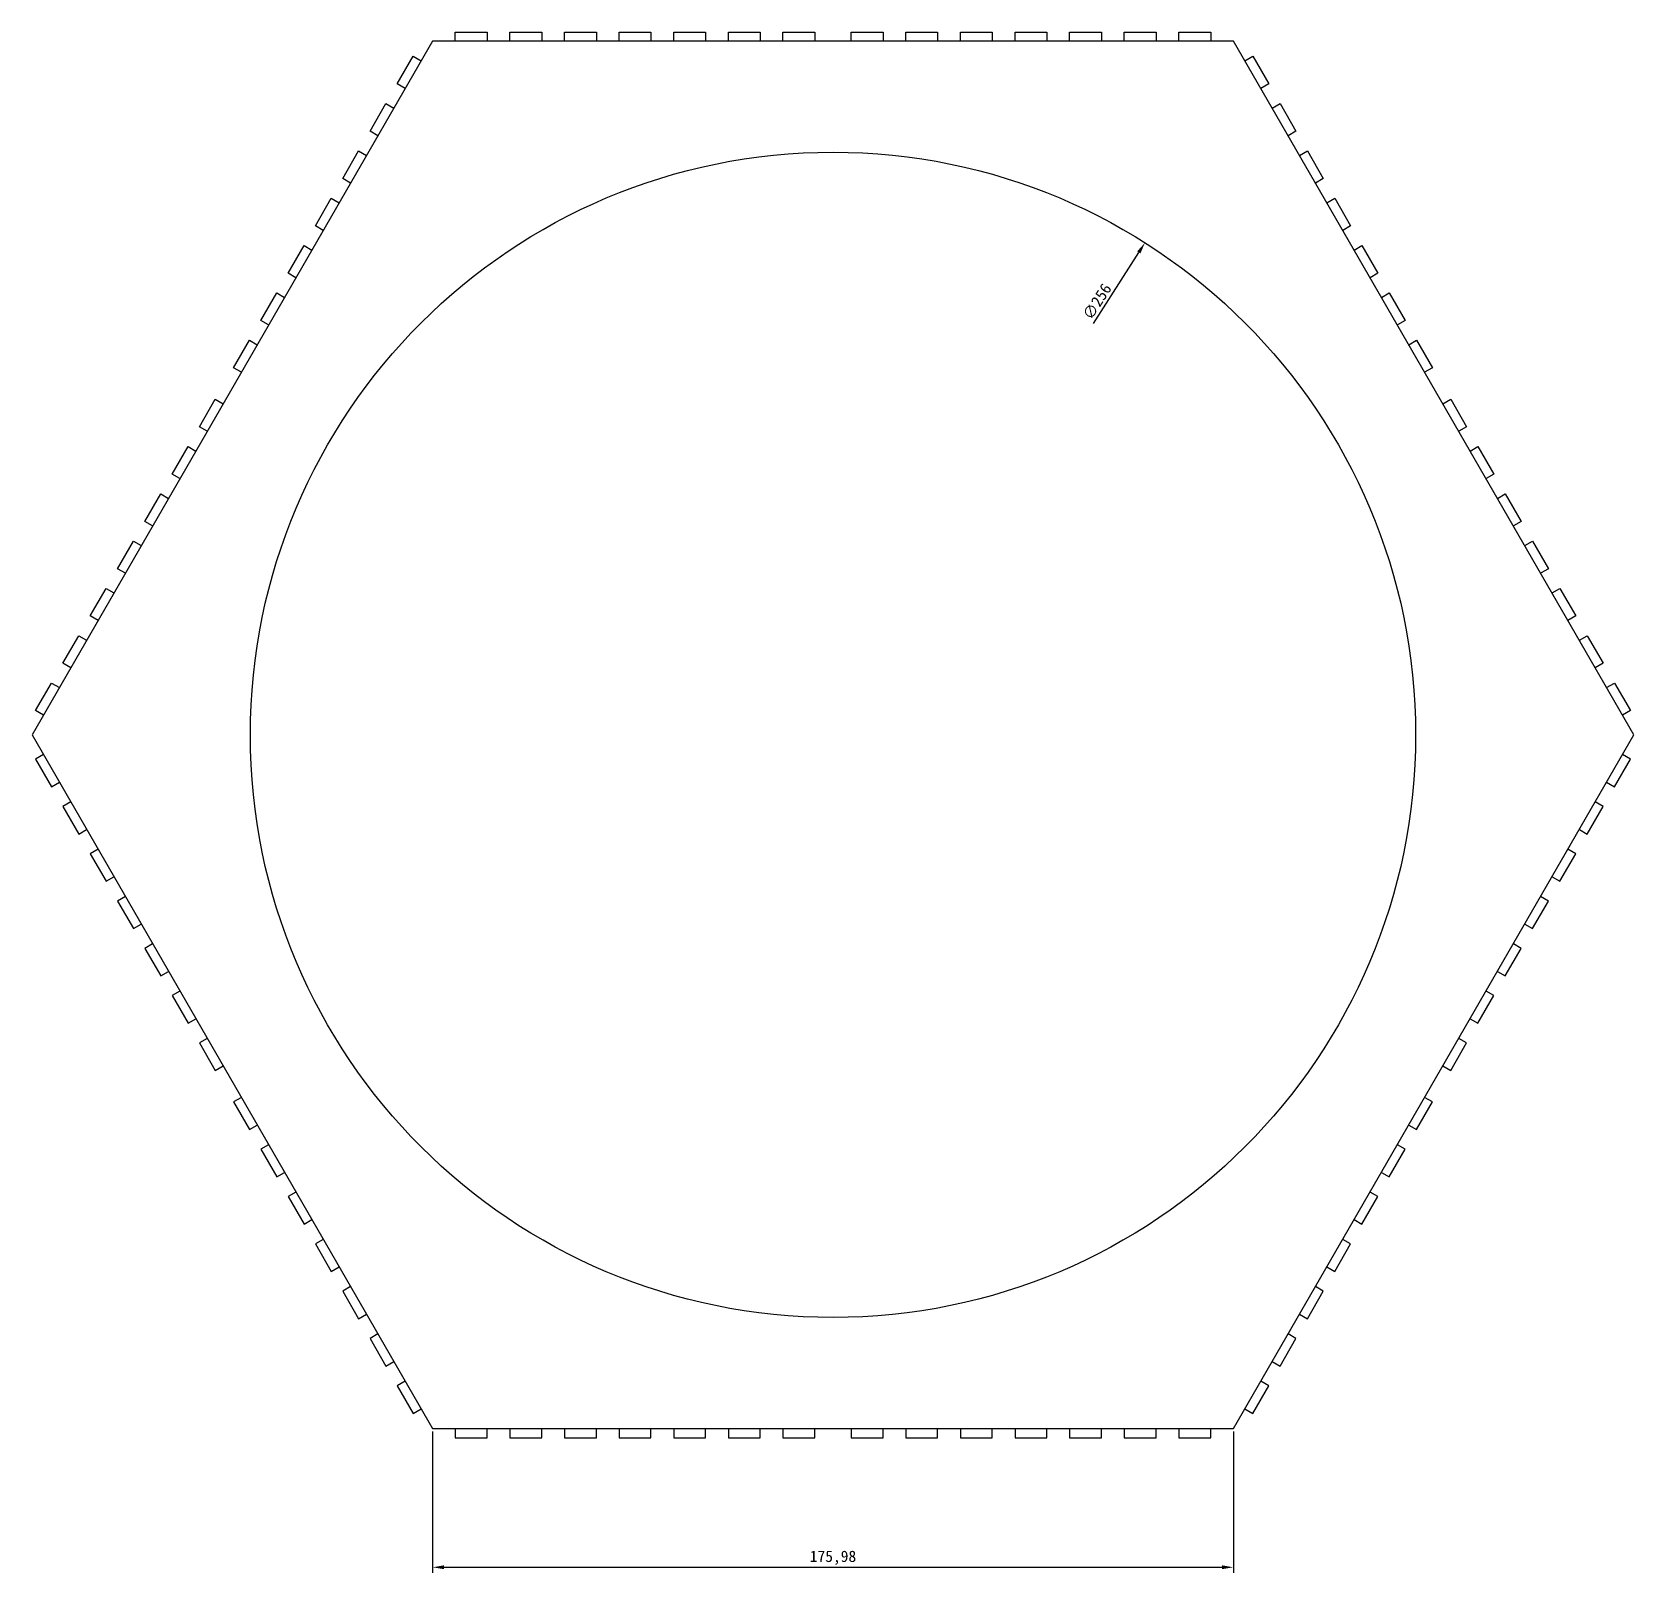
# Model space of a CAD drawing. Header units: millimetres. Extents: x 38 to 1497, y 26 to 1071.
# Drawn here: x 252.7 to 604.6, y 551.3 to 889.8 of the extents above; entities that cross this region are included whole.
import ezdxf

# ---------------------------------------------------------------- set-up
doc = ezdxf.new("R2010")
doc.units = ezdxf.units.MM
doc.layers.add('base_line', color=7, linetype='Continuous')
doc.layers.add('DIM', color=251, linetype='Continuous')
doc.layers.add('tooth', color=20, linetype='Continuous', plot=False)
doc.styles.get("Standard").update_dxf_attribs({"font": ''})
doc.styles.get('Standard').set_extended_font_data('SimSun')
doc.dimstyles.new('ISO-25', dxfattribs={"dimtxt": 2.5, "dimasz": 2.5, "dimexe": 1.25, "dimexo": 0.625, "dimtad": 1, "dimtxsty": 'Standard', "dimcen": 2.5, "dimadec": 0, "dimazin": 0, "dimtfac": 1, "dimtmove": 0, "dimatfit": 3, "dimfxl": 1, "dimarcsym": 0})

msp = doc.modelspace()

# ---------------------------------------------------------------- blocks, each defined once
blk = doc.blocks.new('*D10')
at = {"layer": 'base_line', "color": 0, "lineweight": -2, "transparency": 16777216}
blk.add_line((485.93, 825.71), (495.86, 841.37), dxfattribs=at)
at = {"layer": 'base_line', "color": 0, "transparency": 16777216}
blk.add_solid([(495.5, 841.59), (496.21, 841.15), (497.2, 843.48)], dxfattribs=at)
at = {"layer": 'Defpoints', "color": 0, "transparency": 16777216}
for p in [(497.2, 843.48), (360.13, 627.27)]:
    blk.add_point(p, dxfattribs=at)
at = {"layer": 'base_line', "color": 0, "transparency": 16777216, "insert": (486.67, 830.56), "char_height": 2.5, "attachment_point": 5, "rotation": 57.629}
blk.add_mtext('∅256', dxfattribs=at)
blk = doc.blocks.new('*D12')
at = {"layer": 'Defpoints', "color": 0, "transparency": 16777216}
for p in [(340.68, 582.97), (516.65, 582.97), (516.65, 552.5)]:
    blk.add_point(p, dxfattribs=at)
at = {"layer": 'DIM', "color": 0, "lineweight": -2, "transparency": 16777216}
for p, q in [((340.68, 582.35), (340.68, 551.25)), ((516.65, 582.35), (516.65, 551.25)), ((343.18, 552.5), (514.15, 552.5))]:
    blk.add_line(p, q, dxfattribs=at)
at = {"layer": 'DIM', "color": 0, "transparency": 16777216}
for points in [[(343.18, 552.92), (343.18, 552.09), (340.68, 552.5)], [(514.15, 552.92), (514.15, 552.09), (516.65, 552.5)]]:
    blk.add_solid(points, dxfattribs=at)
at = {"layer": 'DIM', "color": 0, "transparency": 16777216, "insert": (428.66, 554.59), "char_height": 2.5, "attachment_point": 5}
blk.add_mtext('175,98', dxfattribs=at)

# ---------------------------------------------------------------- dimensions: what is measured, and where the dimension line sits
at = {"layer": 'base_line'}
dim = msp.add_diameter_dim_2p(p1=(360.133, 627.265), p2=(497.195, 843.482), dimstyle='ISO-25', dxfattribs=at)
dim.commit()
dim.dimension.update_dxf_attribs({"geometry": '*D10', "text_midpoint": (488.335, 829.506), "dimtype": 163})
at = {"layer": 'DIM'}
dim = msp.add_linear_dim(base=(516.652, 552.503), p1=(340.676, 582.974), p2=(516.652, 582.974), dimstyle='ISO-25', dxfattribs=at)
dim.commit()
dim.dimension.update_dxf_attribs({"geometry": '*D12', "text_midpoint": (428.664, 554.586)})

# ---------------------------------------------------------------- linework, layer by layer
at = {"layer": 'base_line'}
msp.add_lwpolyline([(340.676, 887.774), (252.688, 735.374), (340.676, 582.974), (516.652, 582.974), (604.64, 735.374), (516.652, 887.774)], close=True, dxfattribs=at)
msp.add_circle((428.664, 735.374), 128, dxfattribs=at)
at = {"layer": 'tooth'}
for points in [[(345.676, 887.774), (345.676, 889.774), (352.676, 889.774), (352.676, 887.774)], [(357.676, 887.774), (357.676, 889.774), (364.676, 889.774), (364.676, 887.774)], [(369.676, 887.774), (369.676, 889.774), (376.676, 889.774), (376.676, 887.774)], [(381.676, 887.774), (381.676, 889.774), (388.676, 889.774), (388.676, 887.774)], [(393.676, 887.774), (393.676, 889.774), (400.676, 889.774), (400.676, 887.774)], [(405.676, 887.774), (405.676, 889.774), (412.676, 889.774), (412.676, 887.774)], [(417.676, 887.774), (417.676, 889.774), (424.676, 889.774), (424.676, 887.774)], [(432.652, 887.774), (432.652, 889.774), (439.652, 889.774), (439.652, 887.774)], [(444.652, 887.774), (444.652, 889.774), (451.652, 889.774), (451.652, 887.774)], [(456.652, 887.774), (456.652, 889.774), (463.652, 889.774), (463.652, 887.774)], [(468.652, 887.774), (468.652, 889.774), (475.652, 889.774), (475.652, 887.774)], [(480.652, 887.774), (480.652, 889.774), (487.652, 889.774), (487.652, 887.774)], [(492.652, 887.774), (492.652, 889.774), (499.652, 889.774), (499.652, 887.774)], [(504.652, 887.774), (504.652, 889.774), (511.652, 889.774), (511.652, 887.774)], [(334.676, 877.381), (332.944, 878.381), (336.444, 884.444), (338.176, 883.444)], [(519.152, 883.444), (520.884, 884.444), (524.384, 878.381), (522.652, 877.381)], [(328.676, 866.989), (326.944, 867.989), (330.444, 874.051), (332.176, 873.051)], [(525.152, 873.051), (526.884, 874.051), (530.384, 867.989), (528.652, 866.989)], [(322.676, 856.597), (320.944, 857.597), (324.444, 863.659), (326.176, 862.659)], [(531.152, 862.659), (532.884, 863.659), (536.384, 857.597), (534.652, 856.597)], [(316.676, 846.205), (314.944, 847.205), (318.444, 853.267), (320.176, 852.267)], [(537.152, 852.267), (538.884, 853.267), (542.384, 847.205), (540.652, 846.205)], [(310.676, 835.812), (308.944, 836.812), (312.444, 842.874), (314.176, 841.874)], [(543.152, 841.874), (544.884, 842.874), (548.384, 836.812), (546.652, 835.812)], [(304.676, 825.42), (302.944, 826.42), (306.444, 832.482), (308.176, 831.482)], [(549.152, 831.482), (550.884, 832.482), (554.384, 826.42), (552.652, 825.42)], [(298.676, 815.028), (296.944, 816.028), (300.444, 822.09), (302.176, 821.09)], [(555.152, 821.09), (556.884, 822.09), (560.384, 816.028), (558.652, 815.028)], [(291.188, 802.058), (289.455, 803.058), (292.955, 809.12), (294.688, 808.12)], [(562.64, 808.12), (564.372, 809.12), (567.872, 803.058), (566.14, 802.058)], [(285.188, 791.665), (283.455, 792.665), (286.955, 798.728), (288.688, 797.728)], [(568.64, 797.728), (570.372, 798.728), (573.872, 792.665), (572.14, 791.665)], [(279.188, 781.273), (277.455, 782.273), (280.955, 788.335), (282.688, 787.335)], [(574.64, 787.335), (576.372, 788.335), (579.872, 782.273), (578.14, 781.273)], [(273.188, 770.881), (271.455, 771.881), (274.955, 777.943), (276.688, 776.943)], [(580.64, 776.943), (582.372, 777.943), (585.872, 771.881), (584.14, 770.881)], [(267.188, 760.489), (265.455, 761.489), (268.955, 767.551), (270.688, 766.551)], [(586.64, 766.551), (588.372, 767.551), (591.872, 761.489), (590.14, 760.489)], [(261.188, 750.096), (259.455, 751.096), (262.955, 757.158), (264.688, 756.158)], [(592.64, 756.158), (594.372, 757.158), (597.872, 751.096), (596.14, 750.096)], [(255.188, 739.704), (253.455, 740.704), (256.955, 746.766), (258.688, 745.766)], [(598.64, 745.766), (600.372, 746.766), (603.872, 740.704), (602.14, 739.704)], [(255.188, 731.044), (253.455, 730.044), (256.955, 723.981), (258.688, 724.981)], [(598.64, 724.981), (600.372, 723.981), (603.872, 730.044), (602.14, 731.044)], [(261.188, 720.651), (259.455, 719.651), (262.955, 713.589), (264.688, 714.589)], [(592.64, 714.589), (594.372, 713.589), (597.872, 719.651), (596.14, 720.651)], [(267.188, 710.259), (265.455, 709.259), (268.955, 703.197), (270.688, 704.197)], [(586.64, 704.197), (588.372, 703.197), (591.872, 709.259), (590.14, 710.259)], [(273.188, 699.867), (271.455, 698.867), (274.955, 692.805), (276.688, 693.805)], [(580.64, 693.805), (582.372, 692.805), (585.872, 698.867), (584.14, 699.867)], [(279.188, 689.474), (277.455, 688.474), (280.955, 682.412), (282.688, 683.412)], [(574.64, 683.412), (576.372, 682.412), (579.872, 688.474), (578.14, 689.474)], [(285.188, 679.082), (283.455, 678.082), (286.955, 672.02), (288.688, 673.02)], [(568.64, 673.02), (570.372, 672.02), (573.872, 678.082), (572.14, 679.082)], [(291.188, 668.69), (289.455, 667.69), (292.955, 661.628), (294.688, 662.628)], [(562.64, 662.628), (564.372, 661.628), (567.872, 667.69), (566.14, 668.69)], [(298.676, 655.72), (296.944, 654.72), (300.444, 648.658), (302.176, 649.658)], [(555.152, 649.658), (556.884, 648.658), (560.384, 654.72), (558.652, 655.72)], [(304.676, 645.328), (302.944, 644.328), (306.444, 638.265), (308.176, 639.265)], [(549.152, 639.265), (550.884, 638.265), (554.384, 644.328), (552.652, 645.328)], [(310.676, 634.935), (308.944, 633.935), (312.444, 627.873), (314.176, 628.873)], [(543.152, 628.873), (544.884, 627.873), (548.384, 633.935), (546.652, 634.935)], [(316.676, 624.543), (314.944, 623.543), (318.444, 617.481), (320.176, 618.481)], [(537.152, 618.481), (538.884, 617.481), (542.384, 623.543), (540.652, 624.543)], [(322.676, 614.151), (320.944, 613.151), (324.444, 607.089), (326.176, 608.089)], [(531.152, 608.089), (532.884, 607.089), (536.384, 613.151), (534.652, 614.151)], [(328.676, 603.758), (326.944, 602.758), (330.444, 596.696), (332.176, 597.696)], [(525.152, 597.696), (526.884, 596.696), (530.384, 602.758), (528.652, 603.758)], [(334.676, 593.366), (332.944, 592.366), (336.444, 586.304), (338.176, 587.304)], [(519.152, 587.304), (520.884, 586.304), (524.384, 592.366), (522.652, 593.366)], [(345.676, 582.974), (345.676, 580.974), (352.676, 580.974), (352.676, 582.974)], [(357.676, 582.974), (357.676, 580.974), (364.676, 580.974), (364.676, 582.974)], [(369.676, 582.974), (369.676, 580.974), (376.676, 580.974), (376.676, 582.974)], [(381.676, 582.974), (381.676, 580.974), (388.676, 580.974), (388.676, 582.974)], [(393.676, 582.974), (393.676, 580.974), (400.676, 580.974), (400.676, 582.974)], [(405.676, 582.974), (405.676, 580.974), (412.676, 580.974), (412.676, 582.974)], [(417.676, 582.974), (417.676, 580.974), (424.676, 580.974), (424.676, 582.974)], [(432.652, 582.974), (432.652, 580.974), (439.652, 580.974), (439.652, 582.974)], [(444.652, 582.974), (444.652, 580.974), (451.652, 580.974), (451.652, 582.974)], [(456.652, 582.974), (456.652, 580.974), (463.652, 580.974), (463.652, 582.974)], [(468.652, 582.974), (468.652, 580.974), (475.652, 580.974), (475.652, 582.974)], [(480.652, 582.974), (480.652, 580.974), (487.652, 580.974), (487.652, 582.974)], [(492.652, 582.974), (492.652, 580.974), (499.652, 580.974), (499.652, 582.974)], [(504.652, 582.974), (504.652, 580.974), (511.652, 580.974), (511.652, 582.974)]]:
    msp.add_lwpolyline(points, dxfattribs=at)

msp.set_redraw_order([(e.dxf.handle, doc.entitydb.next_handle()) for e in msp.query("TEXT MTEXT ATTDEF DIMENSION ARC_DIMENSION")])  # texts and dimensions are drawn at this point

doc.saveas('drawing.dxf')
